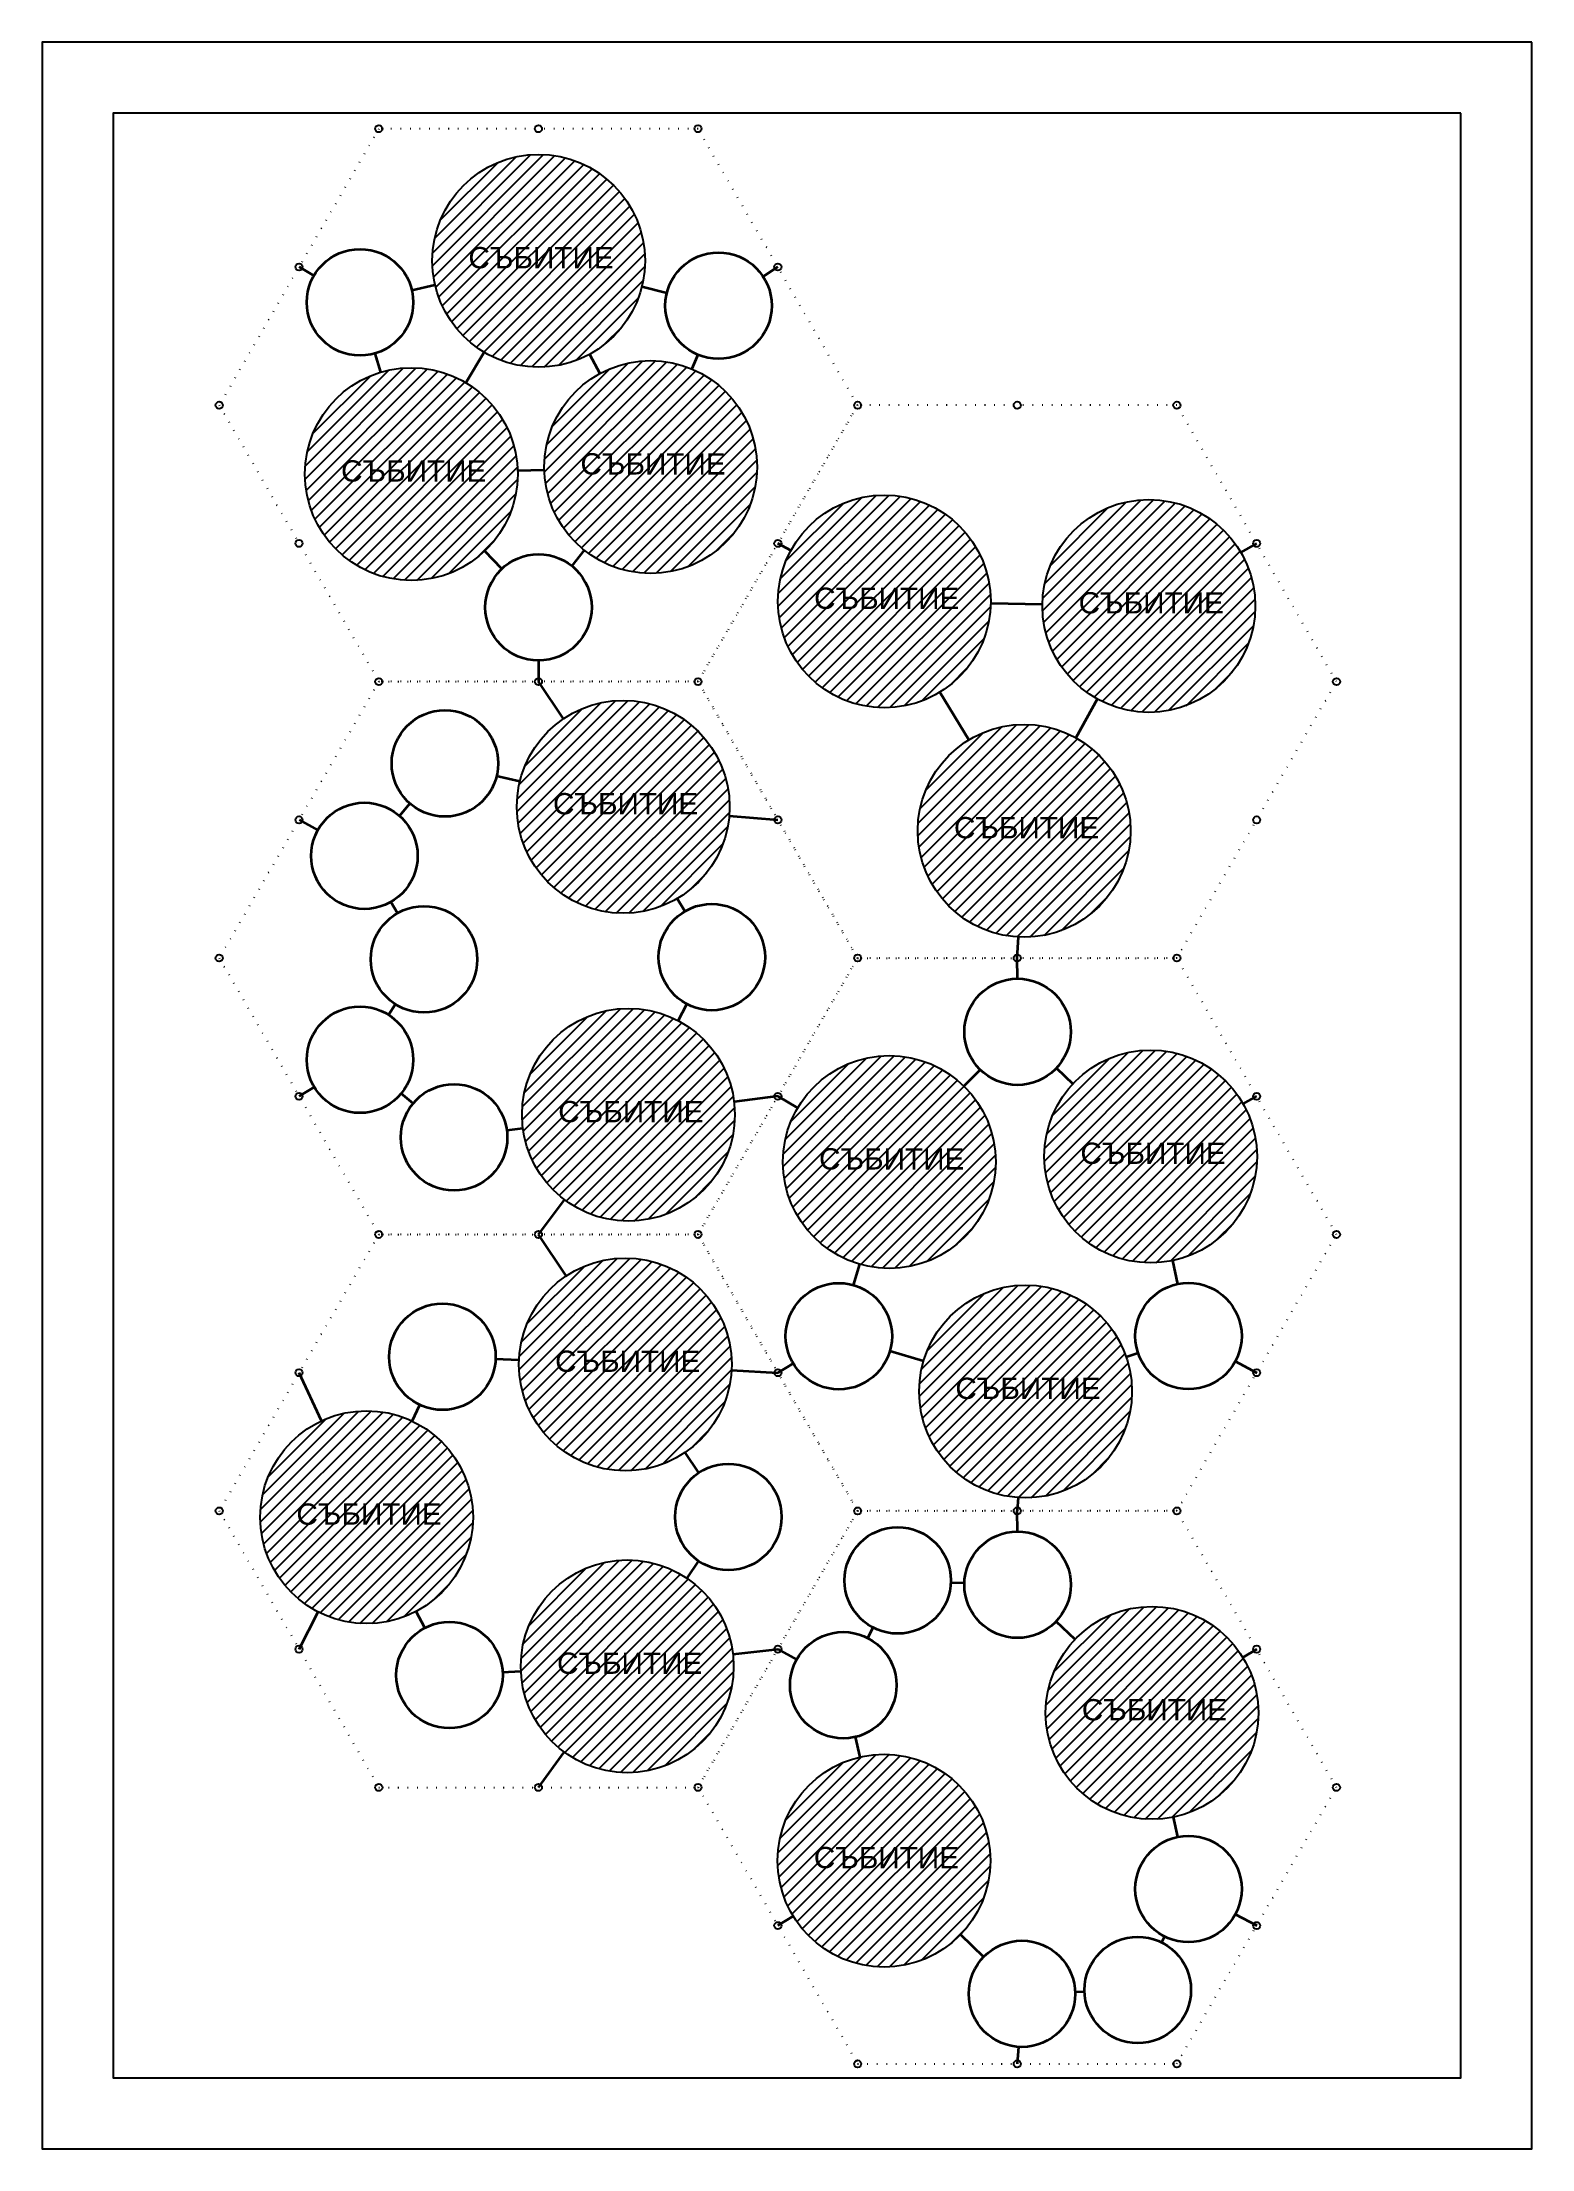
# Model space of a CAD drawing. Header units: feet. Extents: x 2991 to 5869, y -107 to 824.
# Drawn here: x 4399 to 4609, y 190.3 to 487.3 of the extents above; entities that cross this region are included whole.
import ezdxf
from ezdxf.enums import TextEntityAlignment as Align

# ---------------------------------------------------------------- set-up
doc = ezdxf.new("R2010")
doc.units = ezdxf.units.FT
doc.header["$MEASUREMENT"] = 0
doc.linetypes.add('DOT', pattern=[0.25, 0, -0.25])
doc.layers.add('circle', color=7, linetype='Continuous', lineweight=35)
doc.layers.add('line', color=1, linetype='Continuous', lineweight=35)
for name, color, linetype in [('hex', 7, 'DOT'), ('hex_circle', 7, 'Continuous'), ('special_circle', 5, 'Continuous')]:
    doc.layers.add(name, color=color, linetype=linetype)
doc.layers.add('not print', color=3, linetype='Continuous', plot=False)
doc.styles.get("Standard").update_dxf_attribs({"font": 'arial.ttf', "height": 3})

msp = doc.modelspace()

# ---------------------------------------------------------------- texts
at = {"layer": 'special_circle', "color": 7}
for p in [(4469.31, 456.91), (4451.36, 426.84), (4485.1, 427.84), (4518.04, 408.89), (4555.33, 408.25), (4481.23, 379.93), (4537.75, 376.55), (4481.97, 336.52), (4518.74, 329.86), (4555.58, 330.65), (4481.53, 301.33), (4537.95, 297.51), (4445.06, 279.78), (4481.8, 258.76), (4555.78, 252.2), (4518, 231.36)]:
    msp.add_text('СЪБИТИЕ', height=3, dxfattribs=at).set_placement(p, align=Align.MIDDLE_CENTER)

# ---------------------------------------------------------------- hatches: boundary and pattern name
at = {"layer": 'special_circle'}
h = msp.add_hatch(dxfattribs=at)
h.set_pattern_fill('ANSI31', color=256, scale=10, style=0)
h.set_pattern_definition([(45, (2990.8615, 48.0042), (-0.8838835, 0.8838835), [])])
edge = h.paths.add_edge_path()
edge.add_arc((4468.97, 456.47), 15, 0, 360)
h = msp.add_hatch(dxfattribs=at)
h.set_pattern_fill('ANSI31', color=256, scale=10, style=0)
h.set_pattern_definition([(45, (2972.9078, 17.9318), (-0.8838835, 0.8838835), [])])
edge = h.paths.add_edge_path()
edge.add_arc((4451.02, 426.4), 15, 0, 360)
h = msp.add_hatch(dxfattribs=at)
h.set_pattern_fill('ANSI31', color=256, scale=10, style=0)
h.set_pattern_definition([(45, (3006.6541, 18.9287), (-0.8838835, 0.8838835), [])])
edge = h.paths.add_edge_path()
edge.add_arc((4484.76, 427.39), 15, 0, 360)
h = msp.add_hatch(dxfattribs=at)
h.set_pattern_fill('ANSI31', color=256, scale=10, style=0)
h.set_pattern_definition([(45, (3039.588, -0.0154), (-0.8838835, 0.8838835), [])])
edge = h.paths.add_edge_path()
edge.add_arc((4517.7, 408.45), 15, 0, 360)
h = msp.add_hatch(dxfattribs=at)
h.set_pattern_fill('ANSI31', color=256, scale=10, style=0)
h.set_pattern_definition([(45, (3076.8771, -0.658), (-0.8838835, 0.8838835), [])])
edge = h.paths.add_edge_path()
edge.add_arc((4554.99, 407.81), 15, 0, 360)
h = msp.add_hatch(dxfattribs=at)
h.set_pattern_fill('ANSI31', color=256, scale=10, style=0)
h.set_pattern_definition([(45, (3002.7751, -28.9798), (-0.8838835, 0.8838835), [])])
edge = h.paths.add_edge_path()
edge.add_arc((4480.89, 379.49), 15, 0, 360)
h = msp.add_hatch(dxfattribs=at)
h.set_pattern_fill('ANSI31', color=256, scale=10, style=0)
h.set_pattern_definition([(45, (3059.3041, -32.3576), (-0.8838835, 0.8838835), [])])
edge = h.paths.add_edge_path()
edge.add_arc((4537.41, 376.11), 15, 0, 360)
h = msp.add_hatch(dxfattribs=at)
h.set_pattern_fill('ANSI31', color=256, scale=10, style=0)
h.set_pattern_definition([(45, (3003.5155, -72.3905), (-0.8838835, 0.8838835), [])])
edge = h.paths.add_edge_path()
edge.add_arc((4481.63, 336.08), 15, 0, 360)
h = msp.add_hatch(dxfattribs=at)
h.set_pattern_fill('ANSI31', color=256, scale=10, style=0)
h.set_pattern_definition([(45, (3077.1264, -78.2611), (-0.8838835, 0.8838835), [])])
edge = h.paths.add_edge_path()
edge.add_arc((4555.24, 330.2), 15, 0, 360)
h = msp.add_hatch(dxfattribs=at)
h.set_pattern_fill('ANSI31', color=256, scale=10, style=0)
h.set_pattern_definition([(45, (3040.287, -79.0501), (-0.8838835, 0.8838835), [])])
edge = h.paths.add_edge_path()
edge.add_arc((4518.4, 329.42), 15, 0, 360)
h = msp.add_hatch(dxfattribs=at)
h.set_pattern_fill('ANSI31', color=256, scale=10, style=0)
h.set_pattern_definition([(45, (3003.0811, -107.5816), (-0.8838835, 0.8838835), [])])
edge = h.paths.add_edge_path()
edge.add_arc((4481.19, 300.88), 15, 0, 360)
h = msp.add_hatch(dxfattribs=at)
h.set_pattern_fill('ANSI31', color=256, scale=10, style=0)
h.set_pattern_definition([(45, (3059.4961, -111.3982), (-0.8838835, 0.8838835), [])])
edge = h.paths.add_edge_path()
edge.add_arc((4537.61, 297.07), 15, 0, 360)
h = msp.add_hatch(dxfattribs=at)
h.set_pattern_fill('ANSI31', color=256, scale=10, style=0)
h.set_pattern_definition([(45, (2966.6133, -129.1309), (-0.8838835, 0.8838835), [])])
edge = h.paths.add_edge_path()
edge.add_arc((4444.72, 279.34), 15, 0, 360)
h = msp.add_hatch(dxfattribs=at)
h.set_pattern_fill('ANSI31', color=256, scale=10, style=0)
h.set_pattern_definition([(45, (3003.3473, -150.1481), (-0.8838835, 0.8838835), [])])
edge = h.paths.add_edge_path()
edge.add_arc((4481.46, 258.32), 15, 0, 360)
h = msp.add_hatch(dxfattribs=at)
h.set_pattern_fill('ANSI31', color=256, scale=10, style=0)
h.set_pattern_definition([(45, (3077.3278, -156.7079), (-0.8838835, 0.8838835), [])])
edge = h.paths.add_edge_path()
edge.add_arc((4555.44, 251.76), 15, 0, 360)
h = msp.add_hatch(dxfattribs=at)
h.set_pattern_fill('ANSI31', color=256, scale=10, style=0)
h.set_pattern_definition([(45, (3039.5488, -177.5503), (-0.8838835, 0.8838835), [])])
edge = h.paths.add_edge_path()
edge.add_arc((4517.66, 230.92), 15, 0, 360)

# ---------------------------------------------------------------- linework, layer by layer
msp.add_lwpolyline([(4608.98, 487.29), (4398.98, 487.29), (4398.98, 190.29), (4608.98, 190.29)], close=True)
at = {"layer": 'circle'}
for centre in [(4443.79, 450.61), (4494.33, 450.14), (4468.95, 407.61), (4455.76, 385.61), (4444.41, 372.58), (4452.81, 357.99), (4493.38, 358.3), (4536.48, 347.77), (4443.79, 343.83), (4457.05, 332.89), (4511.29, 304.86), (4560.58, 304.88), (4455.41, 301.96), (4495.72, 279.38), (4519.59, 270.43), (4536.48, 269.82), (4456.4, 257.09), (4511.91, 255.66), (4560.58, 226.93), (4553.43, 212.69), (4537.1, 212.15)]:
    msp.add_circle(centre, 7.5, dxfattribs=at)
at = {"layer": 'hex', "ltscale": 5}
for points in [[(4446.44, 475.08), (4423.94, 436.11), (4446.44, 397.14), (4491.44, 397.14), (4513.94, 436.11), (4491.44, 475.08)], [(4513.94, 436.11), (4491.44, 397.14), (4513.94, 358.17), (4558.94, 358.17), (4581.44, 397.14), (4558.94, 436.11)], [(4446.44, 397.14), (4423.94, 358.17), (4446.44, 319.2), (4491.44, 319.2), (4513.94, 358.17), (4491.44, 397.14)], [(4513.94, 358.17), (4491.44, 319.2), (4513.94, 280.23), (4558.94, 280.23), (4581.44, 319.2), (4558.94, 358.17)], [(4446.44, 319.2), (4423.94, 280.23), (4446.44, 241.25), (4491.44, 241.25), (4513.94, 280.23), (4491.44, 319.2)], [(4513.94, 280.23), (4491.44, 241.25), (4513.94, 202.28), (4558.94, 202.28), (4581.44, 241.25), (4558.94, 280.23)]]:
    msp.add_lwpolyline(points, close=True, dxfattribs=at)
at = {"layer": 'hex_circle'}
for centre in [(4446.44, 475.08), (4468.94, 475.08), (4491.44, 475.08), (4435.19, 455.6), (4502.69, 455.6), (4423.94, 436.11), (4513.94, 436.11), (4536.44, 436.11), (4558.94, 436.11), (4435.19, 416.62), (4502.69, 416.62), (4570.19, 416.62), (4446.44, 397.14), (4468.94, 397.14), (4491.44, 397.14), (4581.44, 397.14), (4435.19, 377.65), (4502.69, 377.65), (4570.19, 377.65), (4423.94, 358.17), (4513.94, 358.17), (4536.44, 358.17), (4558.94, 358.17), (4435.19, 338.68), (4502.69, 338.68), (4570.19, 338.68), (4446.44, 319.2), (4468.94, 319.2), (4491.44, 319.2), (4581.44, 319.2), (4435.19, 299.71), (4502.69, 299.71), (4570.19, 299.71), (4423.94, 280.23), (4513.94, 280.23), (4536.44, 280.23), (4558.94, 280.23), (4435.19, 260.74), (4502.69, 260.74), (4570.19, 260.74), (4446.44, 241.25), (4468.94, 241.25), (4491.44, 241.25), (4491.44, 241.25), (4491.44, 241.25), (4581.44, 241.25), (4502.69, 221.77), (4570.19, 221.77), (4513.94, 202.28), (4513.94, 202.28), (4536.44, 202.28), (4558.94, 202.28)]:
    msp.add_circle(centre, 0.5, dxfattribs=at)
at = {"layer": 'line'}
for p, q in [((4435.19, 455.6), (4437.31, 454.37)), ((4500.61, 454.24), (4502.69, 455.6)), ((4451.1, 452.31), (4454.36, 453.07)), ((4483.53, 452.84), (4487.06, 451.95)), ((4446.73, 440.77), (4445.94, 443.42)), ((4458.71, 439.28), (4461.28, 443.59)), ((4476.13, 443.29), (4477.61, 440.58)), ((4491.42, 443.22), (4490.58, 441.22)), ((4469.77, 426.95), (4466.01, 426.84)), ((4504.53, 415.63), (4502.69, 416.62)), ((4567.96, 415.33), (4570.19, 416.62)), ((4463.77, 413.04), (4461.37, 415.55)), ((4475.4, 415.68), (4473.63, 413.47)), ((4532.7, 408.19), (4539.99, 408.07)), ((4468.94, 400.11), (4468.94, 397.14)), ((4472.48, 391.91), (4468.94, 397.14)), ((4529.61, 388.92), (4525.51, 395.64)), ((4547.72, 394.69), (4544.69, 389.23)), ((4466.31, 383.04), (4463.05, 383.83)), ((4435.19, 377.65), (4437.84, 376.19)), ((4450.83, 379.95), (4449.34, 378.23)), ((4495.83, 378.23), (4502.69, 377.65)), ((4449.07, 364.49), (4448.15, 366.08)), ((4489.57, 364.76), (4488.5, 366.56)), ((4536.44, 358.17), (4536.6, 361.13)), ((4536.45, 355.27), (4536.44, 358.17)), ((4447.82, 350.15), (4448.78, 351.66)), ((4488.64, 349.34), (4489.87, 351.67)), ((4528.93, 340.1), (4531.21, 342.42)), ((4541.95, 342.64), (4544.29, 340.46)), ((4437.35, 339.98), (4435.19, 338.68)), ((4451.26, 337.66), (4449.58, 339.06)), ((4502.69, 338.68), (4496.51, 337.92)), ((4502.69, 338.68), (4505.48, 337.04)), ((4568.29, 337.6), (4570.19, 338.68)), ((4466.75, 334.15), (4464.49, 333.86)), ((4468.94, 319.2), (4472.62, 324.08)), ((4472.85, 313.35), (4468.94, 319.2)), ((4513.37, 312.06), (4514.23, 315.01)), ((4558.33, 315.53), (4559.03, 312.21)), ((4462.9, 301.65), (4466.2, 301.51)), ((4496.17, 300.07), (4502.69, 299.71)), ((4504.85, 301), (4502.69, 299.71)), ((4523.22, 301.32), (4518.48, 302.73)), ((4553.48, 302.46), (4551.81, 301.89)), ((4567.18, 301.33), (4570.19, 299.71)), ((4438.37, 292.92), (4435.19, 299.71)), ((4451.13, 292.9), (4452.2, 295.18)), ((4489.59, 288.45), (4491.52, 285.6)), ((4536.57, 282.1), (4536.44, 280.23)), ((4536.45, 277.32), (4536.44, 280.23)), ((4491.51, 273.17), (4489.87, 270.74)), ((4527.09, 270.16), (4528.98, 270.09)), ((4435.19, 260.74), (4437.88, 265.99)), ((4452.91, 263.74), (4451.69, 266.05)), ((4544.58, 262.1), (4541.91, 264.65)), ((4515.37, 262.32), (4516.13, 263.78)), ((4496.36, 260.02), (4502.69, 260.74)), ((4502.69, 260.74), (4505.34, 259.28)), ((4568.25, 259.56), (4570.19, 260.74)), ((4466.48, 257.59), (4463.89, 257.46)), ((4513.61, 248.36), (4514.27, 245.53)), ((4468.94, 241.25), (4472.59, 246.22)), ((4559.06, 234.28), (4558.48, 237.07)), ((4504.86, 223.09), (4502.69, 221.77)), ((4567.18, 223.38), (4570.19, 221.77)), ((4528.45, 220.5), (4531.7, 217.36)), ((4557.21, 220.23), (4556.79, 219.4)), ((4545.93, 212.44), (4544.59, 212.4)), ((4536.6, 204.67), (4536.44, 202.28))]:
    msp.add_line(p, q, dxfattribs=at)
at = {"layer": 'not print'}
msp.add_lwpolyline([(4598.98, 477.29), (4408.98, 477.29), (4408.98, 200.29), (4598.98, 200.29)], close=True, dxfattribs=at)
at = {"layer": 'special_circle'}
for centre in [(4468.97, 456.47), (4451.02, 426.4), (4484.76, 427.39), (4517.7, 408.45), (4554.99, 407.81), (4480.89, 379.49), (4537.41, 376.11), (4481.63, 336.08), (4555.24, 330.2), (4518.4, 329.42), (4481.19, 300.88), (4537.61, 297.07), (4444.72, 279.34), (4481.46, 258.32), (4555.44, 251.76), (4517.66, 230.92)]:
    msp.add_circle(centre, 15, dxfattribs=at)

msp.set_redraw_order([(e.dxf.handle, doc.entitydb.next_handle()) for e in msp.query("TEXT MTEXT ATTDEF DIMENSION ARC_DIMENSION")])  # texts and dimensions are drawn at this point

doc.saveas('drawing.dxf')
